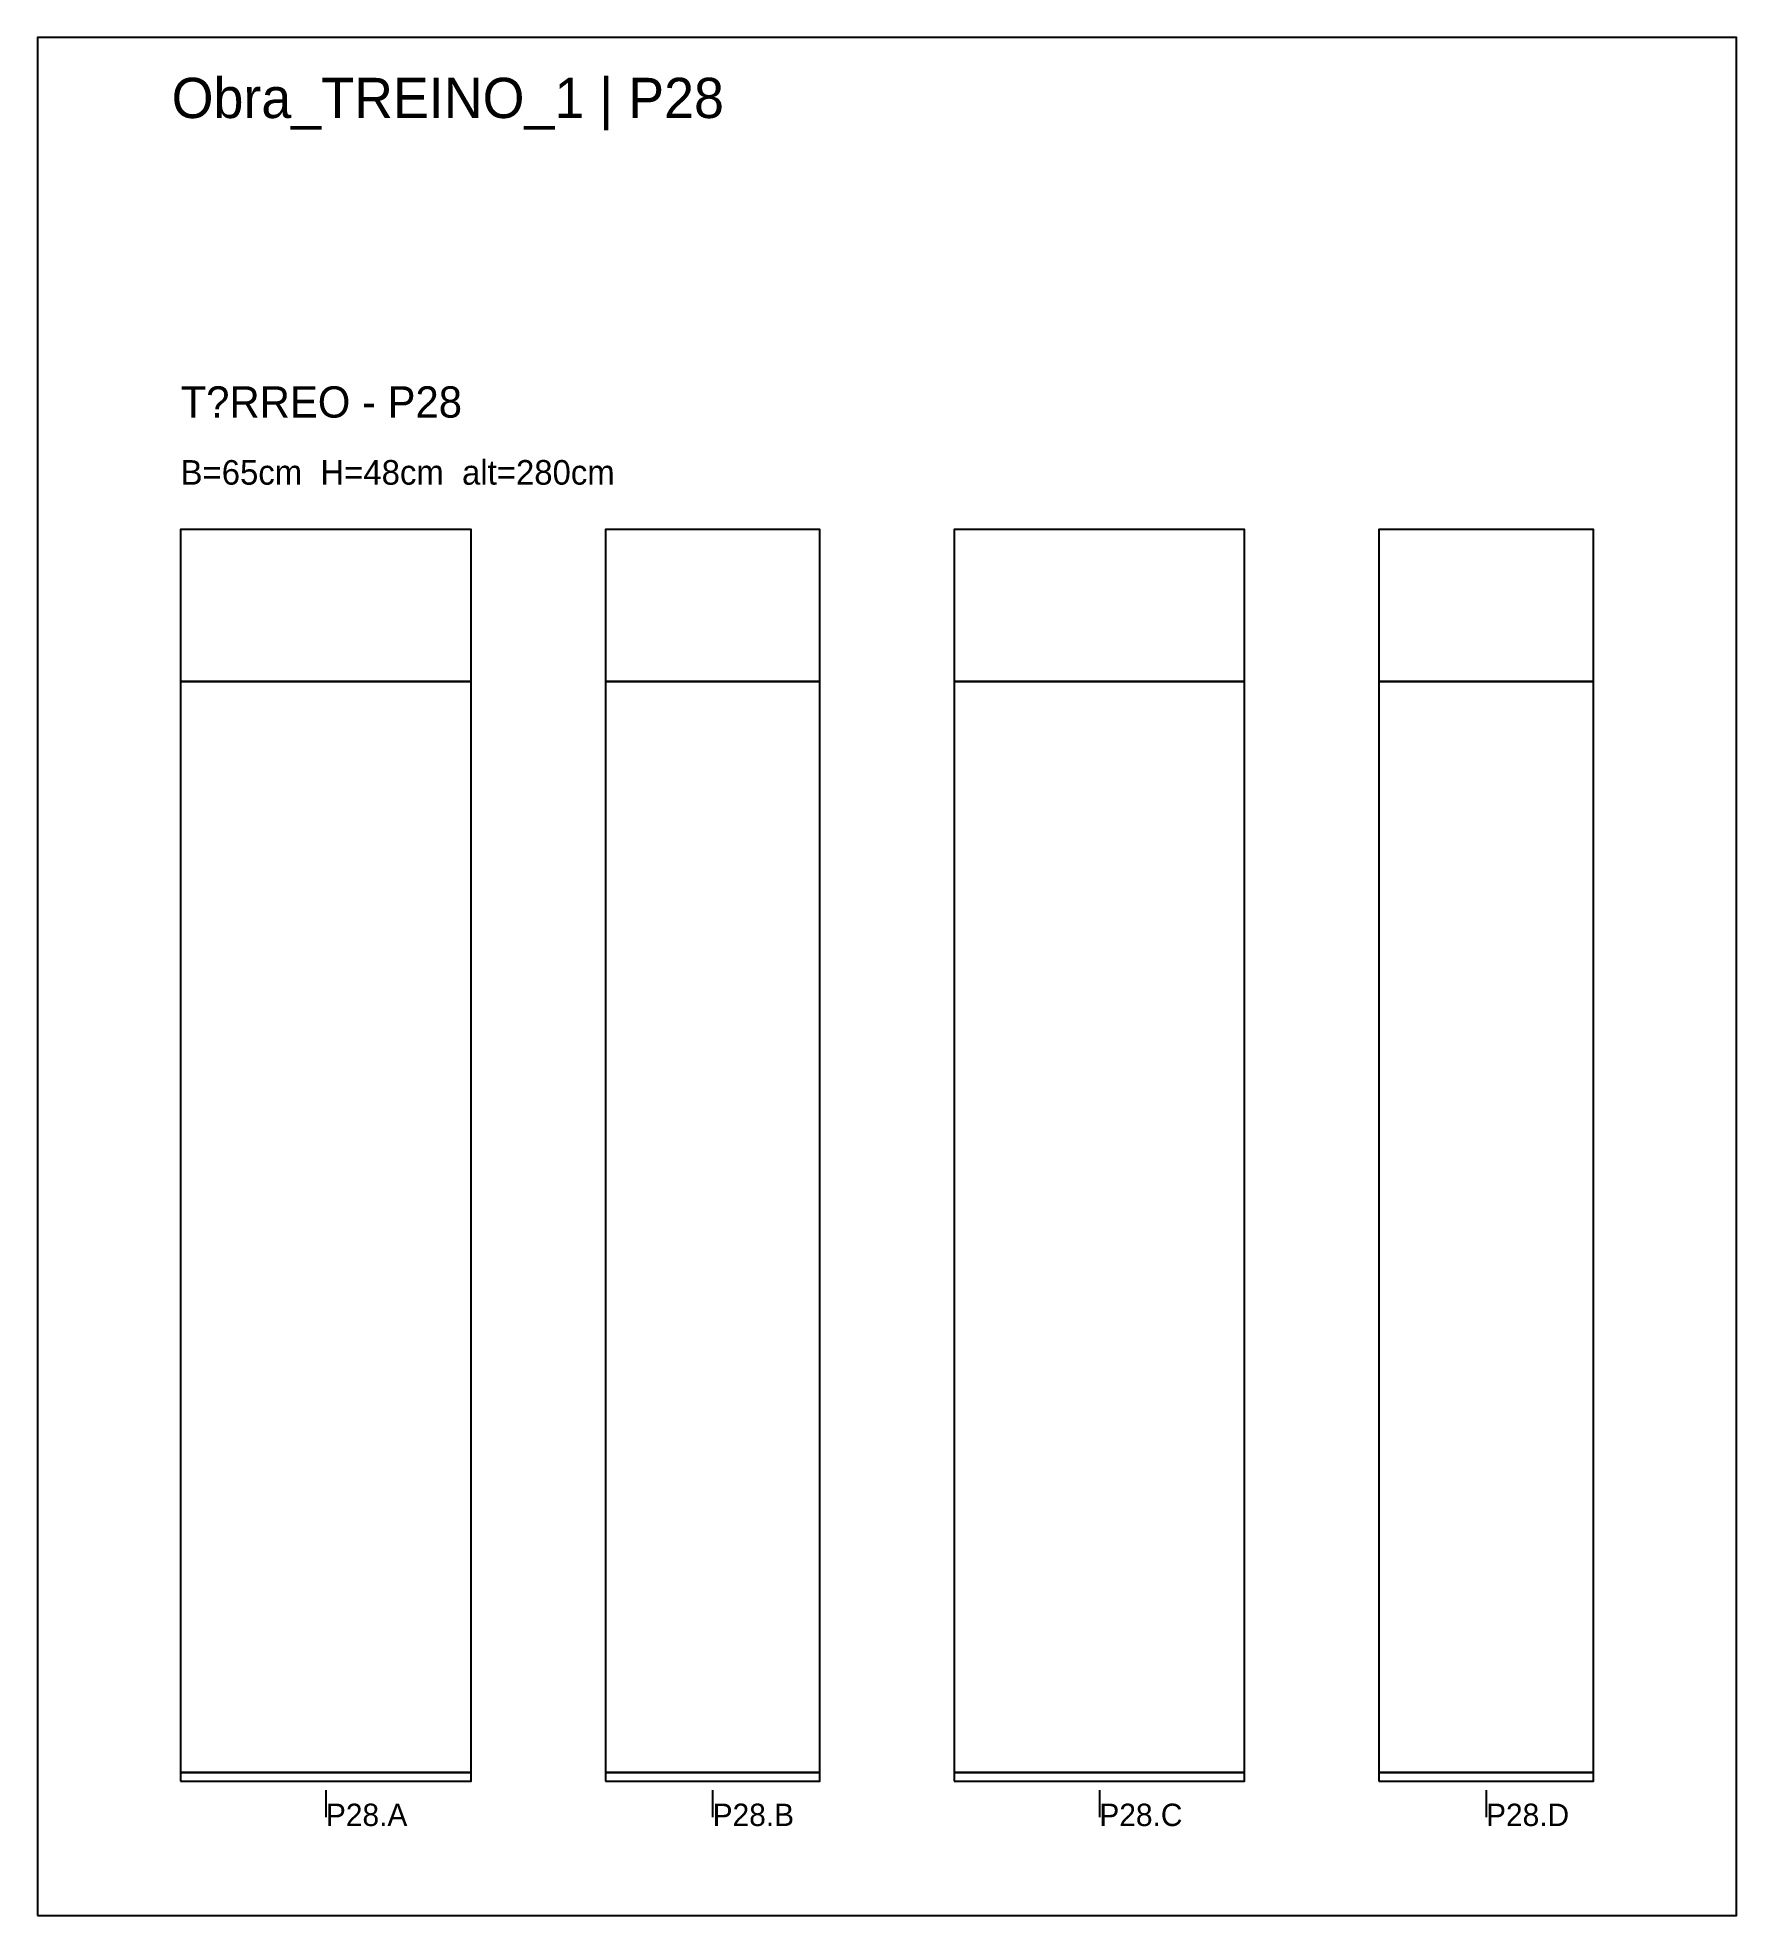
# Model space of a CAD drawing. Header units: metres. Extents: x 0 to 19000, y -21000 to 0.
# Drawn here: x 15200 to 19000, y -12600 to -8400 of the extents above; entities that cross this region are included whole.
import ezdxf

# ---------------------------------------------------------------- set-up
doc = ezdxf.new("R2010")
doc.units = ezdxf.units.M
for name, color, linetype in [('CELL_BORDER', 8, 'Continuous'), ('COTA', 3, 'Continuous'), ('Cota Secao (2x)', 3, 'Continuous'), ('LABEL_ID', 3, 'Continuous'), ('NOMENCLATURA', 1, 'Continuous'), ('Paineis', 7, 'Continuous'), ('Texto Secao', 2, 'Continuous')]:
    doc.layers.add(name, color=color, linetype=linetype)

msp = doc.modelspace()

# ---------------------------------------------------------------- texts
at = {"layer": 'Cota Secao (2x)'}
msp.add_text('B=65cm  H=48cm  alt=280cm', height=55, dxfattribs=at).set_placement((15520, -9400))
at = {"layer": 'LABEL_ID'}
msp.add_text('Obra_TREINO_1 | P28', height=90, dxfattribs=at).set_placement((15500, -8580))
at = {"layer": 'NOMENCLATURA'}
msp.add_text('T?RREO - P28', height=70, dxfattribs=at).set_placement((15520, -9250))
at = {"layer": 'Texto Secao'}
for s, p in [('P28.A', (15845, -12400)), ('P28.B', (16710, -12400)), ('P28.C', (17575, -12400)), ('P28.D', (18440, -12400))]:
    msp.add_text(s, height=50, dxfattribs=at).set_placement(p)

# ---------------------------------------------------------------- linework, layer by layer
at = {"layer": 'CELL_BORDER'}
msp.add_lwpolyline([(15200, -12600), (19000, -12600), (19000, -8400), (15200, -8400)], close=True, dxfattribs=at)
at = {"layer": 'COTA'}
for p, q in [((15845, -12320), (15845, -12380)), ((16710, -12320), (16710, -12380)), ((17575, -12320), (17575, -12380)), ((18440, -12320), (18440, -12380))]:
    msp.add_line(p, q, dxfattribs=at)
at = {"layer": 'Paineis'}
for points in [[(15520, -9840), (16170, -9840), (16170, -9500), (15520, -9500)], [(16470, -9840), (16950, -9840), (16950, -9500), (16470, -9500)], [(17250, -9840), (17900, -9840), (17900, -9500), (17250, -9500)], [(18200, -9840), (18680, -9840), (18680, -9500), (18200, -9500)], [(15520, -12280), (16170, -12280), (16170, -9840), (15520, -9840)], [(16470, -12280), (16950, -12280), (16950, -9840), (16470, -9840)], [(17250, -12280), (17900, -12280), (17900, -9840), (17250, -9840)], [(18200, -12280), (18680, -12280), (18680, -9840), (18200, -9840)], [(15520, -12300), (16170, -12300), (16170, -12280), (15520, -12280)], [(16470, -12300), (16950, -12300), (16950, -12280), (16470, -12280)], [(17250, -12300), (17900, -12300), (17900, -12280), (17250, -12280)], [(18200, -12300), (18680, -12300), (18680, -12280), (18200, -12280)]]:
    msp.add_lwpolyline(points, close=True, dxfattribs=at)

msp.set_redraw_order([(e.dxf.handle, doc.entitydb.next_handle()) for e in msp.query("TEXT MTEXT ATTDEF DIMENSION ARC_DIMENSION")])  # texts and dimensions are drawn at this point

doc.saveas('drawing.dxf')
